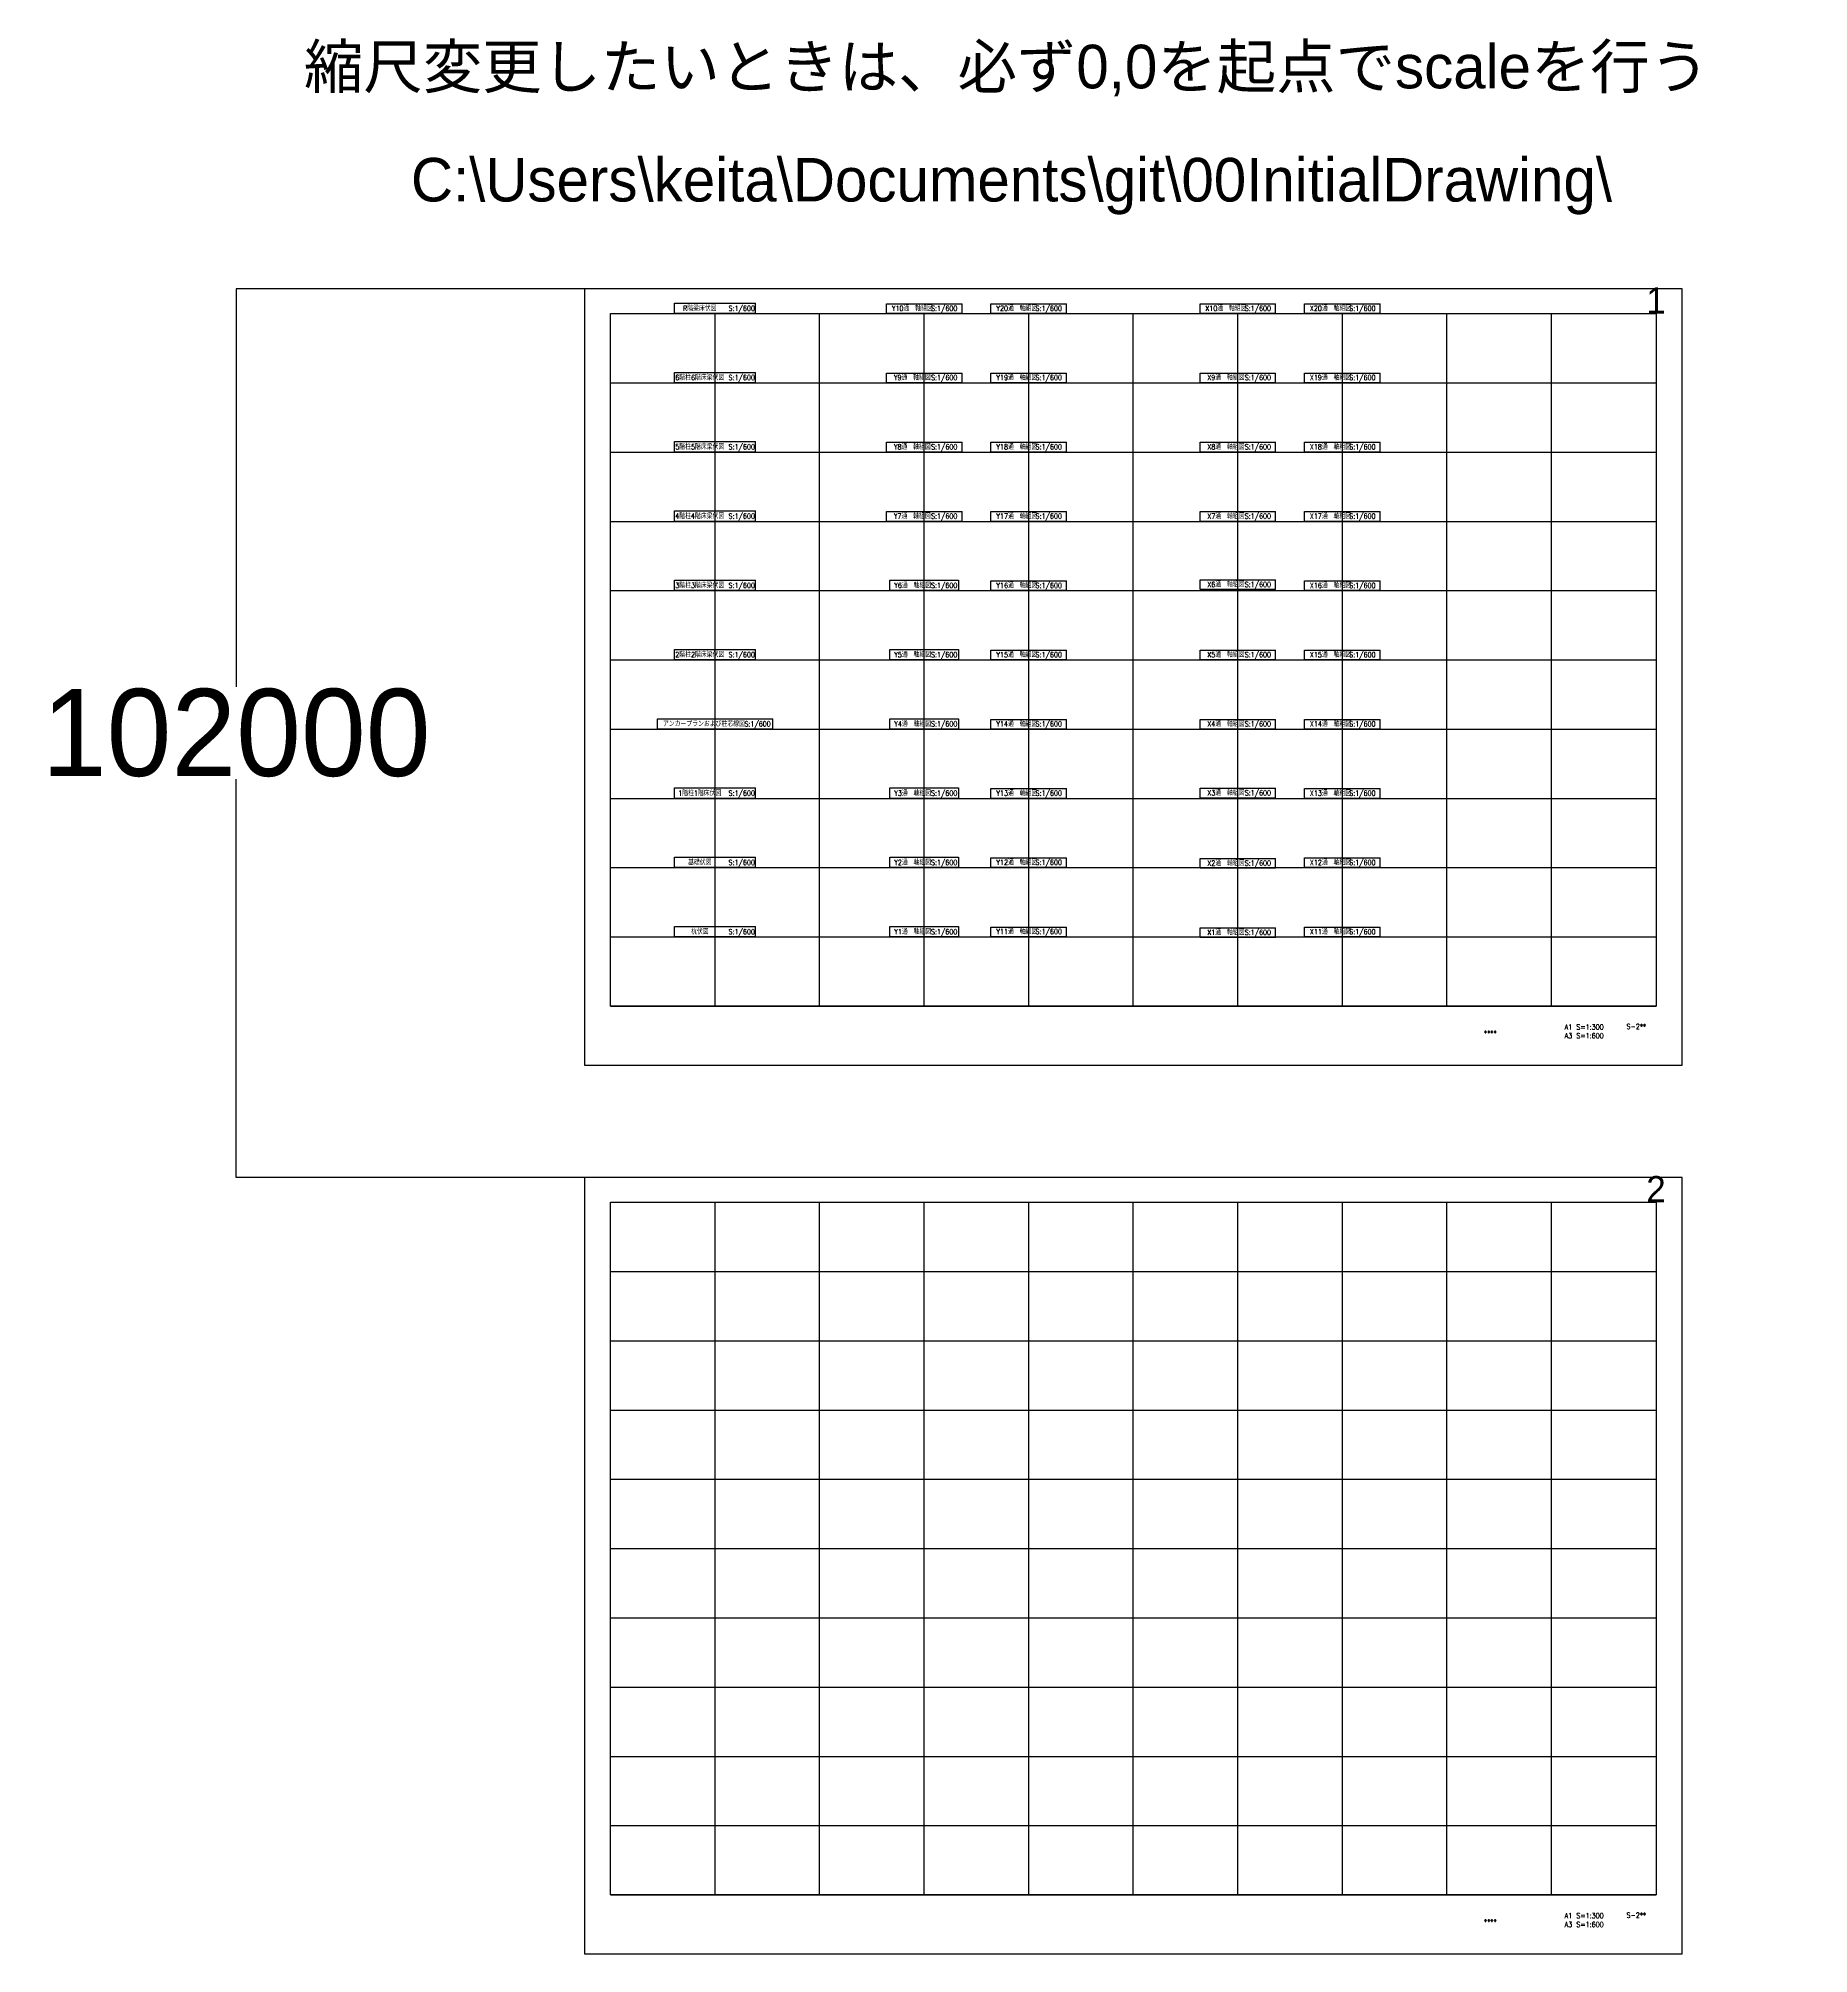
# Model space of a CAD drawing. Extents: x -62685 to 486000, y -1007100 to 210463.
# Drawn here: x -62685 to 140526, y -191100 to 28740 of the extents above; entities that cross this region are included whole.
import ezdxf
from ezdxf.enums import TextEntityAlignment as Align

# ---------------------------------------------------------------- set-up
doc = ezdxf.new("R2010")
doc.units = 0
doc.header["$MEASUREMENT"] = 0
doc.layers.get('Defpoints').update_dxf_attribs({"color": 251, "linetype": 'CONTINUOUS'})
doc.layers.add('99_レイアウト枠', color=251, linetype='CONTINUOUS', plot=False)
doc.layers.add('99_頁番号', color=6, linetype='CONTINUOUS')
doc.layers.add('注記', color=3, linetype='CONTINUOUS')
doc.styles.add('DRACAD', font='txt', dxfattribs={"width": 0.85, "bigfont": 'extfont2'})
doc.styles.get("Standard").update_dxf_attribs({"font": 'Osaka.ttc'})
doc.dimstyles.get("Standard").update_dxf_attribs({"dimtxt": 0.18, "dimasz": 0.18, "dimexe": 0.18, "dimexo": 0.0625, "dimgap": 0.09, "dimtad": 0, "dimtih": 1, "dimtoh": 1, "dimdec": 4, "dimzin": 0, "dimdsep": 46, "dimtxsty": 'Standard', "dimcen": 0.09, "dimadec": 0, "dimazin": 0, "dimtfac": 1, "dimtdec": 4, "dimtofl": 0, "dimtmove": 0, "dimatfit": 3, "dimfxl": 1, "dimtolj": 1, "dimtzin": 0, "dimarcsym": 0})

# ---------------------------------------------------------------- blocks, each defined once
blk = doc.blocks.new('*D7831')
at = {"layer": '99_レイアウト枠', "color": 0, "lineweight": -2}
for p, q in [((0, 0), (-39970, 0)), ((-39970, 0), (-39970, -45695)), ((-39970, -102000), (-39970, -56305)), ((0, -102000), (-39970, -102000))]:
    blk.add_line(p, q, dxfattribs=at)
at = {"layer": '99_レイアウト枠', "color": 0}
for points in [[(-39970, 0), (-39970, 0), (-39970, 0)], [(-39970, -102000), (-39970, -102000), (-39970, -102000)]]:
    blk.add_solid(points, dxfattribs=at)
at = {"layer": 'Defpoints', "color": 0}
for p in [(0, 0), (-39970, -102000), (0, -102000)]:
    blk.add_point(p, dxfattribs=at)
at = {"layer": '99_レイアウト枠', "color": 0, "insert": (-39970, -51000), "char_height": 10000, "attachment_point": 5}
blk.add_mtext('\\A1;102000', dxfattribs=at)

msp = doc.modelspace()

# ---------------------------------------------------------------- linework, layer by layer
at = {"layer": '99_レイアウト枠'}
for p, q in [((3000, -82350), (3000, -2850)), ((15000, -82350), (15000, -2850)), ((27000, -82350), (27000, -2850)), ((39000, -82350), (39000, -2850)), ((51000, -82350), (51000, -2850)), ((63000, -82350), (63000, -2850)), ((75000, -82350), (75000, -2850)), ((87000, -82350), (87000, -2850)), ((99000, -82350), (99000, -2850)), ((111000, -82350), (111000, -2850)), ((3000, -10800), (123000, -10800)), ((3000, -18750), (123000, -18750)), ((3000, -26700), (123000, -26700)), ((3000, -34650), (123000, -34650)), ((3000, -42600), (123000, -42600)), ((3000, -50550), (123000, -50550)), ((3000, -58500), (123000, -58500)), ((3000, -66450), (123000, -66450)), ((3000, -74400), (123000, -74400)), ((3000, -82350), (123000, -82350)), ((3000, -184350), (3000, -104850)), ((15000, -184350), (15000, -104850)), ((27000, -184350), (27000, -104850)), ((39000, -184350), (39000, -104850)), ((51000, -184350), (51000, -104850)), ((63000, -184350), (63000, -104850)), ((75000, -184350), (75000, -104850)), ((87000, -184350), (87000, -104850)), ((99000, -184350), (99000, -104850)), ((111000, -184350), (111000, -104850)), ((3000, -112800), (123000, -112800)), ((3000, -120750), (123000, -120750)), ((3000, -128700), (123000, -128700)), ((3000, -136650), (123000, -136650)), ((3000, -144600), (123000, -144600)), ((3000, -152550), (123000, -152550)), ((3000, -160500), (123000, -160500)), ((3000, -168450), (123000, -168450)), ((3000, -176400), (123000, -176400)), ((3000, -184350), (123000, -184350))]:
    msp.add_line(p, q, dxfattribs=at)
for points in [[(0, -89100), (126000, -89100), (126000, 0), (0, 0)], [(3000, -2850), (123000, -2850), (123000, -82350), (3000, -82350)], [(0, -191100), (126000, -191100), (126000, -102000), (0, -102000)], [(3000, -104850), (123000, -104850), (123000, -184350), (3000, -184350)]]:
    msp.add_lwpolyline(points, close=True, dxfattribs=at)
at = {"layer": '注記', "linetype": 'Continuous'}
for p, q in [((10350, -1650), (19650, -1650)), ((10350, -2850), (10350, -1650)), ((19650, -2850), (19650, -1650)), ((34660, -1730), (43340, -1730)), ((34660, -2850), (34660, -1730)), ((43340, -2850), (43340, -1730)), ((46660, -1730), (55340, -1730)), ((46660, -2850), (46660, -1730)), ((55340, -2850), (55340, -1730)), ((70660, -1730), (79340, -1730)), ((70660, -2850), (70660, -1730)), ((79340, -2850), (79340, -1730)), ((82660, -1730), (91340, -1730)), ((82660, -2850), (82660, -1730)), ((91340, -2850), (91340, -1730)), ((19650, -2850), (10350, -2850)), ((43340, -2850), (34660, -2850)), ((55340, -2850), (46660, -2850)), ((79340, -2850), (70660, -2850)), ((91340, -2850), (82660, -2850)), ((10350, -9600), (19650, -9600)), ((10350, -10800), (10350, -9600)), ((19650, -10800), (10350, -10800)), ((19650, -10800), (19650, -9600)), ((34660, -9680), (43340, -9680)), ((34660, -10800), (34660, -9680)), ((43340, -10800), (34660, -10800)), ((43340, -10800), (43340, -9680)), ((46660, -9680), (55340, -9680)), ((46660, -10800), (46660, -9680)), ((55340, -10800), (46660, -10800)), ((55340, -10800), (55340, -9680)), ((70660, -9680), (79340, -9680)), ((70660, -10800), (70660, -9680)), ((79340, -10800), (70660, -10800)), ((79340, -10800), (79340, -9680)), ((82660, -9680), (91340, -9680)), ((82660, -10800), (82660, -9680)), ((91340, -10800), (82660, -10800)), ((91340, -10800), (91340, -9680)), ((10350, -17550), (19650, -17550)), ((10350, -18750), (10350, -17550)), ((19650, -18750), (19650, -17550)), ((19650, -18750), (10350, -18750)), ((34660, -17630), (43340, -17630)), ((34660, -18750), (34660, -17630)), ((43340, -18750), (34660, -18750)), ((43340, -18750), (43340, -17630)), ((46660, -17630), (55340, -17630)), ((46660, -18750), (46660, -17630)), ((55340, -18750), (46660, -18750)), ((55340, -18750), (55340, -17630)), ((70660, -17630), (79340, -17630)), ((70660, -18750), (70660, -17630)), ((79340, -18750), (70660, -18750)), ((79340, -18750), (79340, -17630)), ((82660, -17630), (91340, -17630)), ((82660, -18750), (82660, -17630)), ((91340, -18750), (82660, -18750)), ((91340, -18750), (91340, -17630)), ((10350, -25500), (19650, -25500)), ((10350, -26700), (10350, -25500)), ((19650, -26700), (19650, -25500)), ((34660, -25580), (43340, -25580)), ((34660, -26700), (34660, -25580)), ((43340, -26700), (43340, -25580)), ((46660, -25580), (55340, -25580)), ((46660, -26700), (46660, -25580)), ((55340, -26700), (55340, -25580)), ((70660, -25580), (79340, -25580)), ((70660, -26700), (70660, -25580)), ((79340, -26700), (79340, -25580)), ((82660, -25580), (91340, -25580)), ((82660, -26700), (82660, -25580)), ((91340, -26700), (91340, -25580)), ((19650, -26700), (10350, -26700)), ((43340, -26700), (34660, -26700)), ((55340, -26700), (46660, -26700)), ((79340, -26700), (70660, -26700)), ((91340, -26700), (82660, -26700)), ((10350, -33450), (19650, -33450)), ((10350, -34650), (10350, -33450)), ((19650, -34650), (10350, -34650)), ((19650, -34650), (19650, -33450)), ((46660, -33530), (55340, -33530)), ((46660, -34650), (46660, -33530)), ((55340, -34650), (46660, -34650)), ((55340, -34650), (55340, -33530)), ((70660, -33415.3), (79340, -33415.3)), ((70660, -34535.3), (70660, -33415.3)), ((79340, -34535.3), (70660, -34535.3)), ((79340, -34535.3), (79340, -33415.3)), ((82660, -33530), (91340, -33530)), ((82660, -34650), (82660, -33530)), ((91340, -34650), (82660, -34650)), ((91340, -34650), (91340, -33530)), ((10350, -41400), (19650, -41400)), ((10350, -42600), (10350, -41400)), ((19650, -42600), (19650, -41400)), ((46660, -41480), (55340, -41480)), ((46660, -42600), (46660, -41480)), ((55340, -42600), (55340, -41480)), ((70660, -41480), (79340, -41480)), ((70660, -42600), (70660, -41480)), ((79340, -42600), (79340, -41480)), ((82660, -41480), (91340, -41480)), ((82660, -42600), (82660, -41480)), ((91340, -42600), (91340, -41480)), ((19650, -42600), (10350, -42600)), ((55340, -42600), (46660, -42600)), ((79340, -42600), (70660, -42600)), ((91340, -42600), (82660, -42600)), ((8377.8, -49350), (21622.2, -49350)), ((8377.8, -50550), (8377.8, -49350)), ((21622.2, -50550), (8377.8, -50550)), ((21622.2, -50550), (21622.2, -49350)), ((46660, -49430), (55340, -49430)), ((46660, -50550), (46660, -49430)), ((55340, -50550), (46660, -50550)), ((55340, -50550), (55340, -49430)), ((70660, -49430), (79340, -49430)), ((70660, -50550), (70660, -49430)), ((79340, -50550), (70660, -50550)), ((79340, -50550), (79340, -49430)), ((82660, -49430), (91340, -49430)), ((82660, -50550), (82660, -49430)), ((91340, -50550), (82660, -50550)), ((91340, -50550), (91340, -49430)), ((10350, -57300), (19650, -57300)), ((10350, -58500), (10350, -57300)), ((19650, -58500), (10350, -58500)), ((19650, -58500), (19650, -57300)), ((46660, -57380), (55340, -57380)), ((46660, -58500), (46660, -57380)), ((55340, -58500), (46660, -58500)), ((55340, -58500), (55340, -57380)), ((70660, -57340.3), (79340, -57340.3)), ((70660, -58460.3), (70660, -57340.3)), ((79340, -58460.3), (70660, -58460.3)), ((79340, -58460.3), (79340, -57340.3)), ((82660, -57380), (91340, -57380)), ((82660, -58500), (82660, -57380)), ((91340, -58500), (82660, -58500)), ((91340, -58500), (91340, -57380)), ((10350, -65250), (19650, -65250)), ((10350, -66450), (10350, -65250)), ((19650, -66450), (19650, -65250)), ((46660, -65315.2), (55340, -65315.2)), ((46660, -66435.2), (46660, -65315.2)), ((55340, -66435.2), (55340, -65315.2)), ((70660, -65405), (79340, -65405)), ((70660, -66525), (70660, -65405)), ((79340, -66525), (79340, -65405)), ((82660, -65330), (91340, -65330)), ((82660, -66450), (82660, -65330)), ((91340, -66450), (91340, -65330)), ((19650, -66450), (10350, -66450)), ((55340, -66435.2), (46660, -66435.2)), ((79340, -66525), (70660, -66525)), ((91340, -66450), (82660, -66450)), ((10350, -73200), (19650, -73200)), ((10350, -74400), (10350, -73200)), ((19650, -74400), (10350, -74400)), ((19650, -74400), (19650, -73200)), ((46660, -73265.2), (55340, -73265.2)), ((46660, -74385.2), (46660, -73265.2)), ((55340, -74385.2), (46660, -74385.2)), ((55340, -74385.2), (55340, -73265.2)), ((70660, -73355), (79340, -73355)), ((70660, -74475), (70660, -73355)), ((79340, -74475), (70660, -74475)), ((79340, -74475), (79340, -73355)), ((82660, -73280), (91340, -73280)), ((82660, -74400), (82660, -73280)), ((91340, -74400), (82660, -74400)), ((91340, -74400), (91340, -73280))]:
    msp.add_line(p, q, dxfattribs=at)
at = {"layer": '注記'}
for points in [[(35050, -33450), (42950, -33450), (42950, -34650), (35050, -34650)], [(35050, -41400), (42950, -41400), (42950, -42600), (35050, -42600)], [(35050, -49350), (42950, -49350), (42950, -50550), (35050, -50550)], [(35050, -57300), (42950, -57300), (42950, -58500), (35050, -58500)], [(35050, -65250), (42950, -65250), (42950, -66450), (35050, -66450)], [(35050, -73200), (42950, -73200), (42950, -74400), (35050, -74400)]]:
    msp.add_lwpolyline(points, close=True, dxfattribs=at)

# ---------------------------------------------------------------- texts
at = {"layer": '99_レイアウト枠'}
for s, height, p in [('縮尺変更したいときは、必ず0,0を起点でscaleを行う', 5000, (48456.5, 22997.3)), ('C:\\Users\\keita\\Documents\\git\\00InitialDrawing\\', 5000, (49021.1, 10009.6)), ('1', 3000, (123000, -2850)), ('2', 3000, (123000, -104850))]:
    msp.add_text(s, height=height, dxfattribs=at).set_placement(p, align=Align.CENTER)
at = {"layer": '99_頁番号', "char_height": 600, "attachment_point": 5, "style": 'DRACAD'}
for s, insert in [('{  ****  }', (103500, -85425)), ('A1 S=1:300^JA3 S=1:600', (114750, -85236.5)), ('{S-2**}', (120750, -84675)), ('A1 S=1:300^JA3 S=1:600', (114750, -187236.5)), ('{S-2**}', (120750, -186675)), ('{  ****  }', (103500, -187425))]:
    msp.add_mtext(s, dxfattribs=dict(at, insert=insert))
at = {"layer": '注記', "linetype": 'Continuous', "style": 'DRACAD', "width": 0.8}
for s, p in [('R階梁床伏図', (13244, -2550)), ('S:1/600', (18058.2, -2550)), ('Y10通\u3000軸組図', (37637.1, -2551.9)), ('S:1/600', (41296.6, -2551.9)), ('Y20通\u3000軸組図', (49637.1, -2551.9)), ('S:1/600', (53296.6, -2551.9)), ('X10通\u3000軸組図', (73637.1, -2551.9)), ('S:1/600', (77296.6, -2551.9)), ('X20通\u3000軸組図', (85637.1, -2551.9)), ('S:1/600', (89296.6, -2551.9)), ('6階柱6階床梁伏図', (13244, -10500)), ('S:1/600', (18058.2, -10500)), ('Y9通\u3000軸組図', (37637.1, -10501.9)), ('S:1/600', (41296.6, -10501.9)), ('Y19通\u3000軸組図', (49637.1, -10499.5)), ('S:1/600', (53296.6, -10499.5)), ('X9通\u3000軸組図', (73637.1, -10501.9)), ('S:1/600', (77296.6, -10501.9)), ('X19通\u3000軸組図', (85637.1, -10499.5)), ('S:1/600', (89296.6, -10499.5)), ('5階柱5階床梁伏図', (13244, -18450)), ('S:1/600', (18058.2, -18450)), ('Y8通\u3000軸組図', (37637.1, -18451.9)), ('S:1/600', (41296.6, -18451.9)), ('Y18通\u3000軸組図', (49637.1, -18451.9)), ('S:1/600', (53296.6, -18451.9)), ('X8通\u3000軸組図', (73637.1, -18451.9)), ('S:1/600', (77296.6, -18451.9)), ('X18通\u3000軸組図', (85637.1, -18451.9)), ('S:1/600', (89296.6, -18451.9)), ('4階柱4階床梁伏図', (13244, -26400)), ('S:1/600', (18058.2, -26400)), ('Y7通\u3000軸組図', (37637.1, -26401.9)), ('S:1/600', (41296.6, -26401.9)), ('Y17通\u3000軸組図', (49637.1, -26401.9)), ('S:1/600', (53296.6, -26401.9)), ('X7通\u3000軸組図', (73637.1, -26401.9)), ('S:1/600', (77296.6, -26401.9)), ('X17通\u3000軸組図', (85637.1, -26401.9)), ('S:1/600', (89296.6, -26401.9)), ('3階柱3階床梁伏図', (13244, -34350)), ('S:1/600', (18058.2, -34350)), ('Y6通\u3000軸組図', (37679.3, -34350)), ('S:1/600', (41288.8, -34350)), ('Y16通\u3000軸組図', (49637.1, -34351.9)), ('S:1/600', (53296.6, -34351.9)), ('X6通\u3000軸組図', (73637.1, -34237.3)), ('S:1/600', (77296.6, -34237.3)), ('X16通\u3000軸組図', (85637.1, -34351.9)), ('S:1/600', (89296.6, -34351.9)), ('2階柱2階床梁伏図', (13244, -42300)), ('S:1/600', (18058.2, -42300)), ('Y5通\u3000軸組図', (37679.3, -42300)), ('S:1/600', (41288.8, -42300)), ('Y15通\u3000軸組図', (49637.1, -42301.9)), ('S:1/600', (53296.6, -42301.9)), ('X5通\u3000軸組図', (73637.1, -42301.9)), ('S:1/600', (77296.6, -42301.9)), ('X15通\u3000軸組図', (85637.1, -42301.9)), ('S:1/600', (89296.6, -42301.9)), ('アンカープランおよび柱芯線図', (13717.2, -50250)), ('S:1/600', (19881.4, -50250)), ('Y4通\u3000軸組図', (37679.3, -50250)), ('S:1/600', (41288.8, -50250)), ('Y14通\u3000軸組図', (49637.1, -50251.9)), ('S:1/600', (53296.6, -50251.9)), ('X4通\u3000軸組図', (73637.1, -50251.9)), ('S:1/600', (77296.6, -50251.9)), ('X14通\u3000軸組図', (85637.1, -50251.9)), ('S:1/600', (89296.6, -50251.9)), ('1階柱1階床伏図', (13244, -58200)), ('S:1/600', (18058.2, -58200)), ('Y3通\u3000軸組図', (37679.3, -58200)), ('S:1/600', (41288.8, -58200)), ('Y13通\u3000軸組図', (49637.1, -58201.9)), ('S:1/600', (53296.6, -58201.9)), ('X3通\u3000軸組図', (73637.1, -58162.3)), ('S:1/600', (77296.6, -58162.3)), ('X13通\u3000軸組図', (85637.1, -58201.9)), ('S:1/600', (89296.6, -58201.9)), ('基礎伏図', (13244, -66150)), ('S:1/600', (18058.2, -66150)), ('Y2通\u3000軸組図', (37679.3, -66150)), ('S:1/600', (41288.8, -66150)), ('Y12通\u3000軸組図', (49637.1, -66137.2)), ('S:1/600', (53296.6, -66137.2)), ('X2通\u3000軸組図', (73637.1, -66226.9)), ('S:1/600', (77296.6, -66226.9)), ('X12通\u3000軸組図', (85637.1, -66151.9)), ('S:1/600', (89296.6, -66151.9)), ('杭伏図', (13244, -74100)), ('S:1/600', (18058.2, -74100)), ('Y1通\u3000軸組図', (37679.3, -74101.4)), ('S:1/600', (41288.8, -74101.4)), ('Y11通\u3000軸組図', (49637.1, -74087.2)), ('S:1/600', (53296.6, -74087.2)), ('X1通\u3000軸組図', (73637.1, -74176.9)), ('S:1/600', (77296.6, -74176.9)), ('X11通\u3000軸組図', (85637.1, -74101.9)), ('S:1/600', (89296.6, -74101.9))]:
    msp.add_text(s, height=600, dxfattribs=at).set_placement(p, align=Align.CENTER)

# ---------------------------------------------------------------- dimensions: what is measured, and where the dimension line sits
at = {"layer": '99_レイアウト枠'}
dim = msp.add_linear_dim(base=(-39969.9, -102000), p1=(0, 0), p2=(0, -102000), angle=90, dimstyle='Standard', override={"dimtxt": 10000, "dimdec": 0}, dxfattribs=at)
dim.commit()
dim.dimension.update_dxf_attribs({"geometry": '*D7831', "text_midpoint": (-39969.9, -51000)})

doc.saveas('drawing.dxf')
